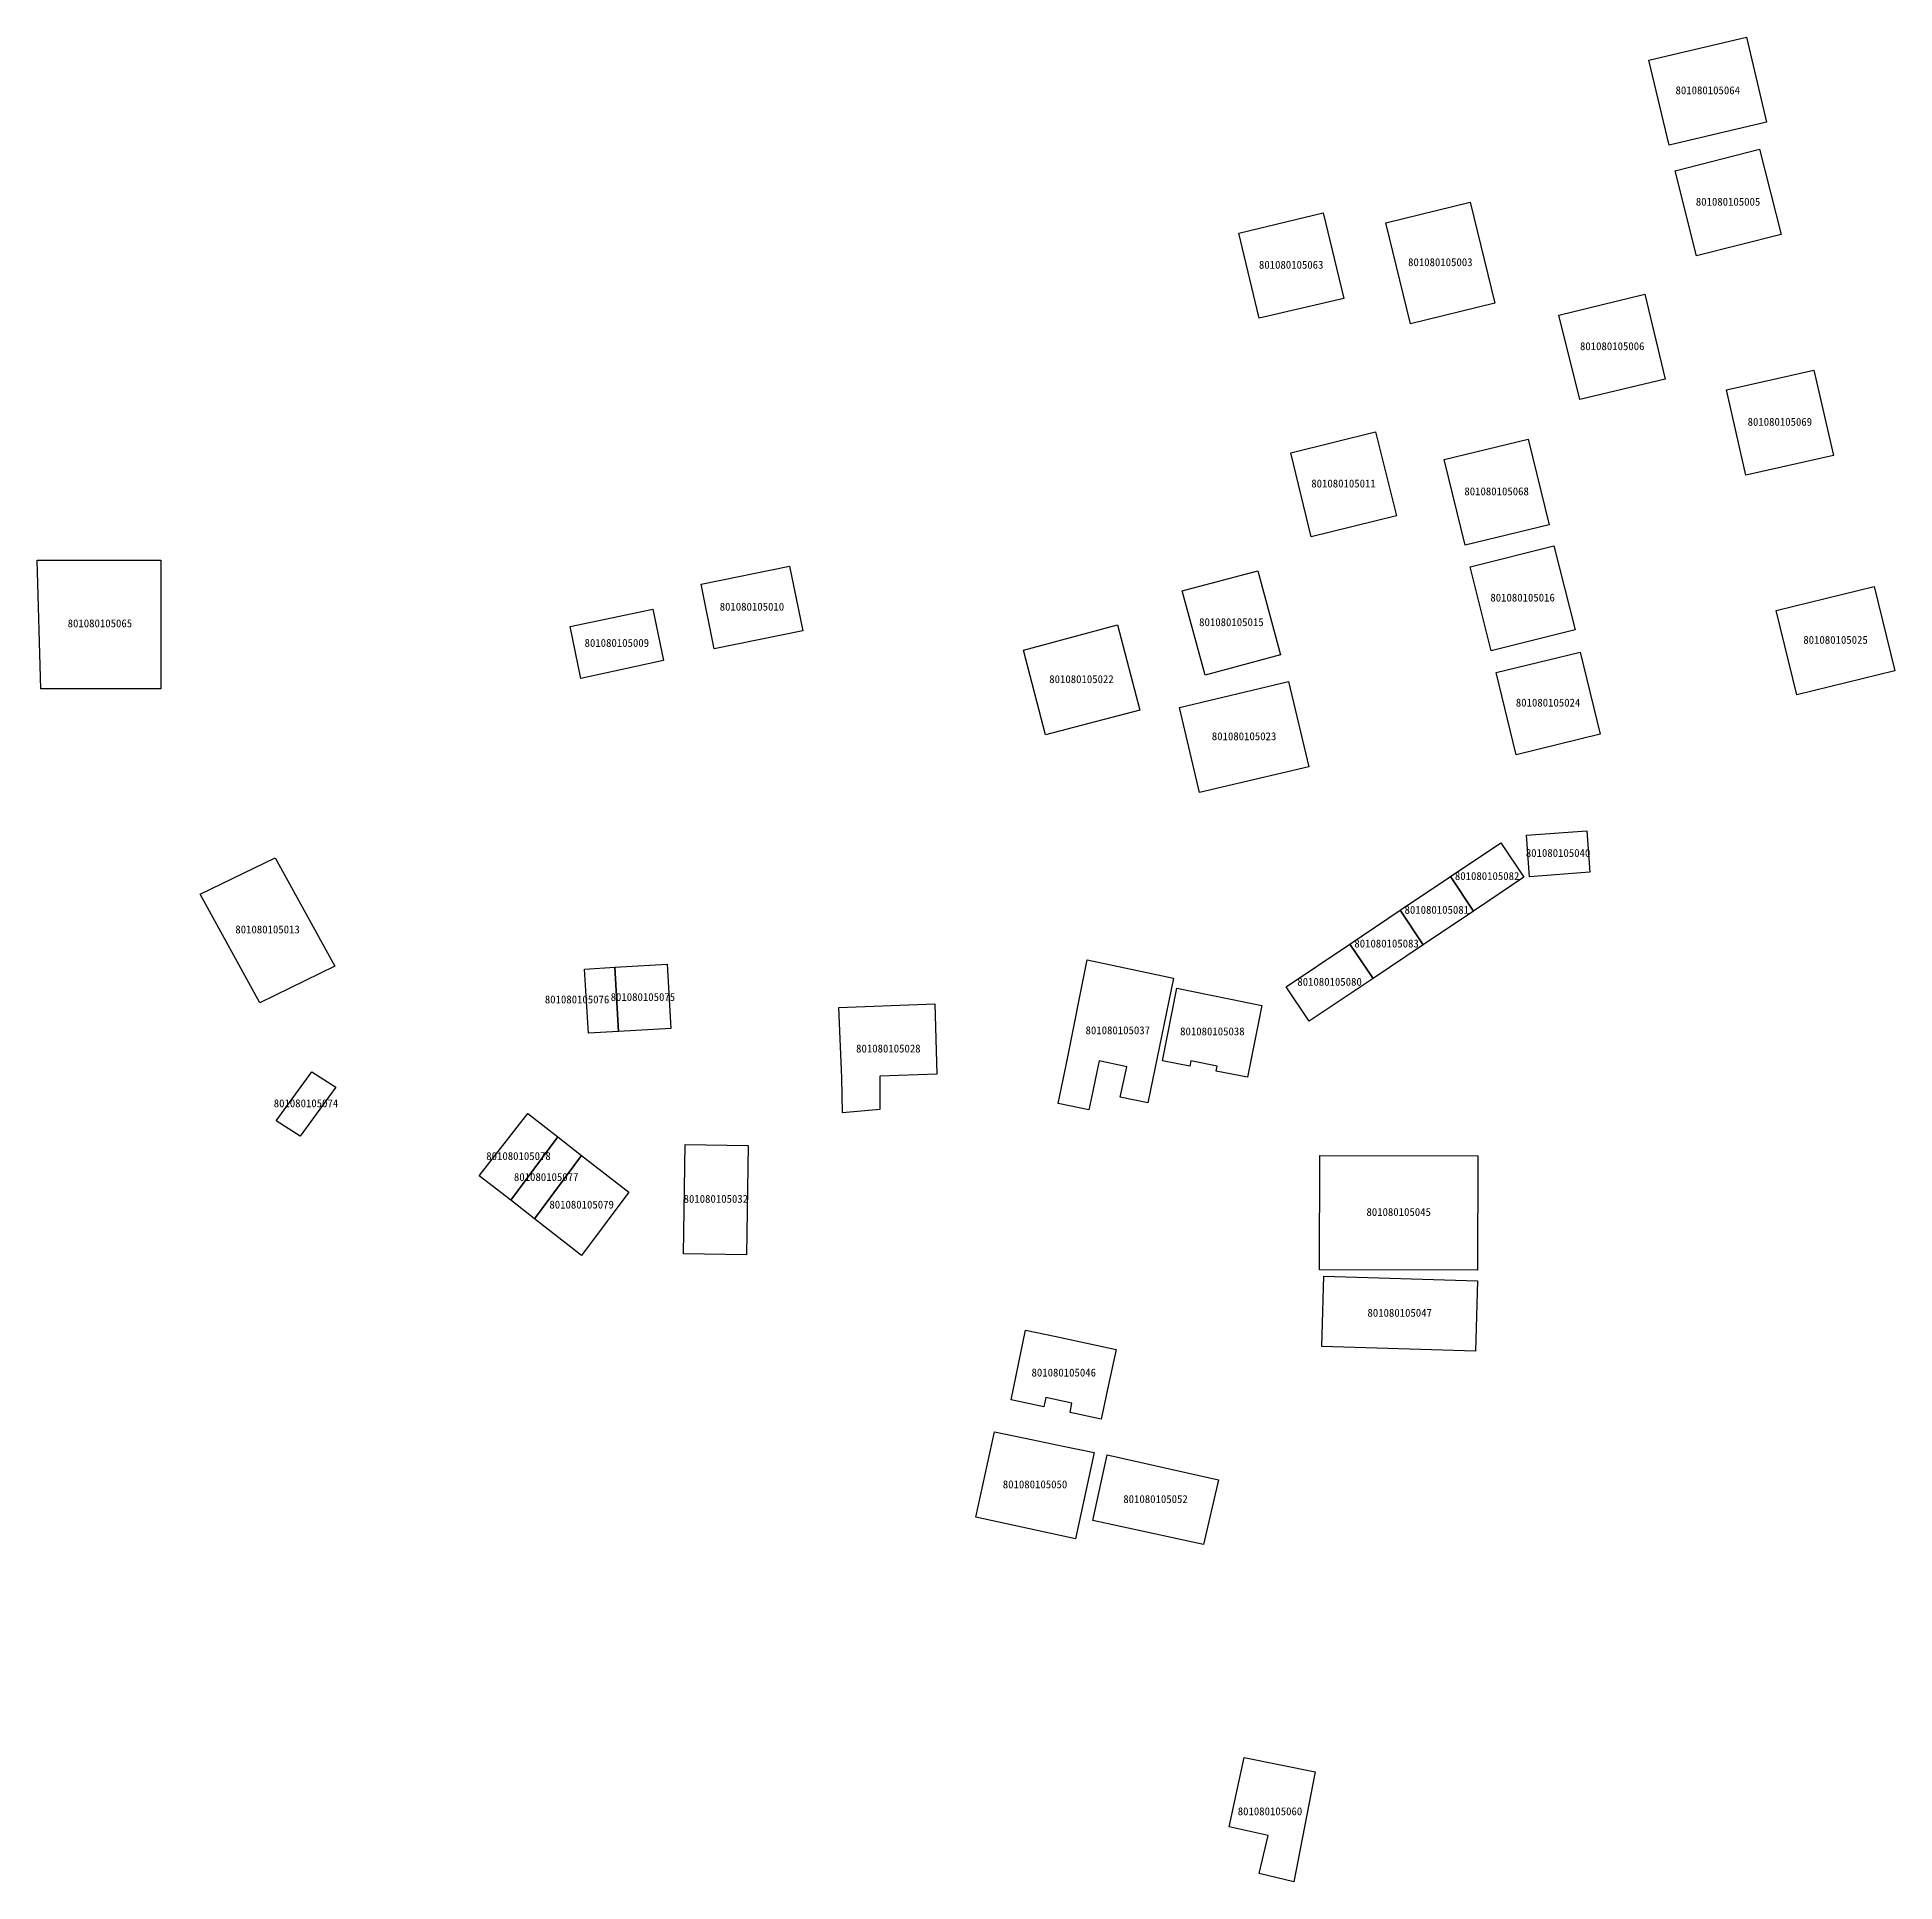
# Model space of a CAD drawing. Header units: inches. Extents: x 95398 to 167335, y 13830 to 47722.
# Drawn here: x 149431.5 to 149646.5, y 31733.3 to 31946.9 of the extents above; entities that cross this region are included whole.
import ezdxf
from ezdxf.enums import TextEntityAlignment as Align

# ---------------------------------------------------------------- set-up
doc = ezdxf.new("R2010")
doc.units = ezdxf.units.IN
doc.header["$MEASUREMENT"] = 0
doc.layers.add('一级水源保护区', color=7, linetype='Continuous')
doc.layers.add('一级水源保护区内违法建筑', color=7, linetype='Continuous')
doc.styles.add('宋体', font='')
doc.styles.get('宋体').set_extended_font_data('宋体')

msp = doc.modelspace()

# ---------------------------------------------------------------- texts
at = {"layer": '一级水源保护区内违法建筑', "color": 18, "true_color": 0x000000, "style": '宋体'}
for s, p in [('801080105064', (149624.8777, 31940.0036)), ('801080105005', (149627.2258, 31927.1028)), ('801080105063', (149576.6506, 31919.8018)), ('801080105003', (149593.9154, 31920.1035)), ('801080105006', (149613.8165, 31910.3772)), ('801080105069', (149633.2233, 31901.6211)), ('801080105011', (149582.7089, 31894.4813)), ('801080105068', (149600.4327, 31893.5735)), ('801080105016', (149603.4414, 31881.2738)), ('801080105010', (149514.2166, 31880.2214)), ('801080105065', (149438.7325, 31878.2935)), ('801080105015', (149569.7269, 31878.4289)), ('801080105025', (149639.6728, 31876.3788)), ('801080105009', (149498.5758, 31876.0275)), ('801080105022', (149552.3719, 31871.8308)), ('801080105024', (149606.3895, 31869.1148)), ('801080105023', (149571.1968, 31865.2203)), ('801080105040', (149607.5469, 31851.7098)), ('801080105082', (149599.3353, 31849.0363)), ('801080105081', (149593.5066, 31845.1241)), ('801080105013', (149458.1425, 31842.8527)), ('801080105083', (149587.6943, 31841.2229)), ('801080105080', (149581.0934, 31836.7923)), ('801080105076', (149493.9737, 31834.7513)), ('801080105075', (149501.5938, 31835.0293)), ('801080105037', (149556.5754, 31831.1809)), ('801080105028', (149530.0114, 31829.0673)), ('801080105038', (149567.5252, 31831.0546)), ('801080105074', (149462.5903, 31822.7261)), ('801080105078', (149487.1949, 31816.6178)), ('801080105077', (149490.3975, 31814.1906)), ('801080105079', (149494.5033, 31810.9997)), ('801080105032', (149510.0394, 31811.6653)), ('801080105045', (149589.0937, 31810.1424)), ('801080105047', (149589.2115, 31798.4695)), ('801080105046', (149550.3187, 31791.5537)), ('801080105050', (149546.9957, 31778.6125)), ('801080105052', (149560.9458, 31776.9057)), ('801080105060', (149574.1949, 31740.761))]:
    msp.add_text(s, height=0.914402, dxfattribs=at).set_placement(p, align=Align.BOTTOM_CENTER)

# ---------------------------------------------------------------- linework, layer by layer
at = {"layer": '一级水源保护区', "color": 1, "linetype": 'Continuous', "lineweight": 25}
for points in [[(149631.6871, 31937.0401), (149620.3971, 31934.3951), (149618.0521, 31944.2331), (149629.3801, 31946.8869)], [(149633.3691, 31924.0301), (149623.5621, 31921.5681), (149621.0901, 31931.4151), (149630.8831, 31933.9331)], [(149600.2261, 31916.0821), (149590.4561, 31913.7041), (149587.6053, 31925.3923), (149597.3741, 31927.7751)], [(149582.7301, 31916.6461), (149572.9251, 31914.3701), (149570.5791, 31924.1941), (149580.3693, 31926.5319)], [(149619.9605, 31907.2977), (149610.0651, 31904.9191), (149607.6461, 31914.7201), (149617.6011, 31917.1131)], [(149639.4185, 31898.4701), (149629.2781, 31896.1611), (149627.0281, 31906.0421), (149637.1685, 31908.3511)], [(149588.8365, 31891.4825), (149578.9571, 31889.0261), (149576.6121, 31898.7581), (149586.4211, 31901.1971)], [(149606.4991, 31890.4321), (149596.7833, 31888.0649), (149594.3663, 31897.9847), (149604.0821, 31900.3521)], [(149445.7673, 31871.4439), (149431.8939, 31871.4439), (149431.4673, 31886.3379), (149445.7673, 31886.3379)], [(149609.5101, 31878.2671), (149599.8107, 31875.8335), (149597.3727, 31885.5505), (149607.0721, 31887.9841)], [(149520.1007, 31878.1527), (149509.8549, 31876.0833), (149508.3393, 31883.5657), (149518.5693, 31885.6253)], [(149575.4063, 31875.3693), (149566.6719, 31873.0235), (149564.0469, 31882.7677), (149572.7813, 31885.0977)], [(149646.5361, 31873.5187), (149635.1851, 31870.7481), (149632.8141, 31880.5101), (149644.1541, 31883.2781)], [(149503.9923, 31874.7259), (149494.3993, 31872.6377), (149493.1571, 31878.6441), (149502.7499, 31880.6543)], [(149559.1167, 31868.9789), (149548.2011, 31866.1211), (149545.6401, 31875.9031), (149556.5321, 31878.8511)], [(149612.4061, 31866.1741), (149602.6899, 31863.8085), (149600.3729, 31873.3255), (149610.0891, 31875.6911)], [(149578.6901, 31862.4251), (149566.0405, 31859.4265), (149563.7035, 31869.2855), (149576.3531, 31872.2841)], [(149611.2187, 31850.2091), (149604.2345, 31849.6933), (149603.8751, 31854.4805), (149610.8595, 31854.9961)], [(149465.9263, 31839.3179), (149457.2529, 31835.0925), (149450.3589, 31847.6575), (149459.0319, 31851.8829)], [(149597.7487, 31845.7195), (149595.0767, 31849.6997), (149600.9219, 31853.6231), (149603.5937, 31849.6427)], [(149597.7487, 31845.7195), (149591.9363, 31841.8184), (149589.2645, 31845.7987), (149595.0767, 31849.6997)], [(149591.9363, 31841.8184), (149586.1242, 31837.9172), (149583.4523, 31841.8975), (149589.2645, 31845.7987)], [(149586.1242, 31837.9172), (149578.7345, 31832.9571), (149576.0627, 31836.9375), (149583.4523, 31841.8975)], [(149498.7759, 31831.7687), (149495.2817, 31831.5655), (149494.8491, 31839.0039), (149498.3431, 31839.2071)], [(149498.7759, 31831.7687), (149498.3431, 31839.2071), (149504.4117, 31839.5599), (149504.8443, 31832.1215)], [(149563.0313, 31837.9259), (149560.0627, 31823.5255), (149556.8595, 31824.1757), (149557.6093, 31827.6915), (149554.4063, 31828.3691), (149554.1875, 31827.3007), (149553.6719, 31824.8535), (149553.2033, 31822.7031), (149549.6875, 31823.4493), (149550.6251, 31828.0567), (149553.0469, 31840.0821)], [(149573.2657, 31834.7949), (149571.6095, 31826.4863), (149567.9531, 31827.1777), (149568.0781, 31827.7521), (149565.0157, 31828.3691), (149564.9063, 31827.7599), (149561.7345, 31828.3575), (149563.4219, 31836.7695)], [(149529.0313, 31822.7345), (149524.7189, 31822.3517), (149524.6095, 31826.4181), (149524.2969, 31834.5527), (149535.3907, 31834.9649), (149535.6093, 31826.8281), (149529.0313, 31826.5841)], [(149466.0373, 31825.3075), (149461.9233, 31819.6365), (149459.1433, 31821.4147), (149463.2573, 31827.0857)], [(149491.7401, 31819.5689), (149486.2915, 31812.2301), (149482.6593, 31815.0527), (149488.2667, 31822.2681)], [(149494.5035, 31817.4211), (149489.0549, 31810.0823), (149486.2915, 31812.2301), (149491.7401, 31819.5689)], [(149489.0549, 31810.0823), (149494.5035, 31817.4211), (149499.9517, 31813.1871), (149494.5031, 31805.8483)], [(149513.7729, 31818.5583), (149513.5787, 31805.9305), (149506.3061, 31806.0421), (149506.5001, 31818.6701)], [(149598.2763, 31817.3671), (149598.2317, 31804.1261), (149579.9111, 31804.1879), (149579.9557, 31817.4287)], [(149598.2275, 31802.9131), (149597.9759, 31794.7479), (149580.1955, 31795.2959), (149580.4471, 31803.4611)], [(149555.4687, 31790.7265), (149554.6563, 31786.8869), (149551.0469, 31787.6583), (149551.2657, 31788.7343), (149548.2343, 31789.3849), (149547.9999, 31788.3087), (149544.2187, 31789.1191), (149545.9063, 31797.2071), (149549.4219, 31796.4551), (149556.3751, 31794.9649)], [(149553.8439, 31783.0117), (149551.6719, 31773.0273), (149540.1563, 31775.5253), (149542.3127, 31785.4337), (149546.5781, 31784.5371), (149550.2343, 31783.7677)], [(149568.2187, 31779.8517), (149566.4843, 31772.3731), (149553.7031, 31775.1485), (149555.3437, 31782.7539)], [(149579.4285, 31746.0595), (149576.9575, 31733.3235), (149572.9403, 31734.3023), (149573.9899, 31738.7055), (149569.4791, 31739.6877), (149571.2243, 31747.7031)]]:
    msp.add_lwpolyline(points, close=True, dxfattribs=at)

msp.set_redraw_order([(e.dxf.handle, doc.entitydb.next_handle()) for e in msp.query("TEXT MTEXT ATTDEF DIMENSION ARC_DIMENSION")])  # texts and dimensions are drawn at this point

doc.saveas('drawing.dxf')
